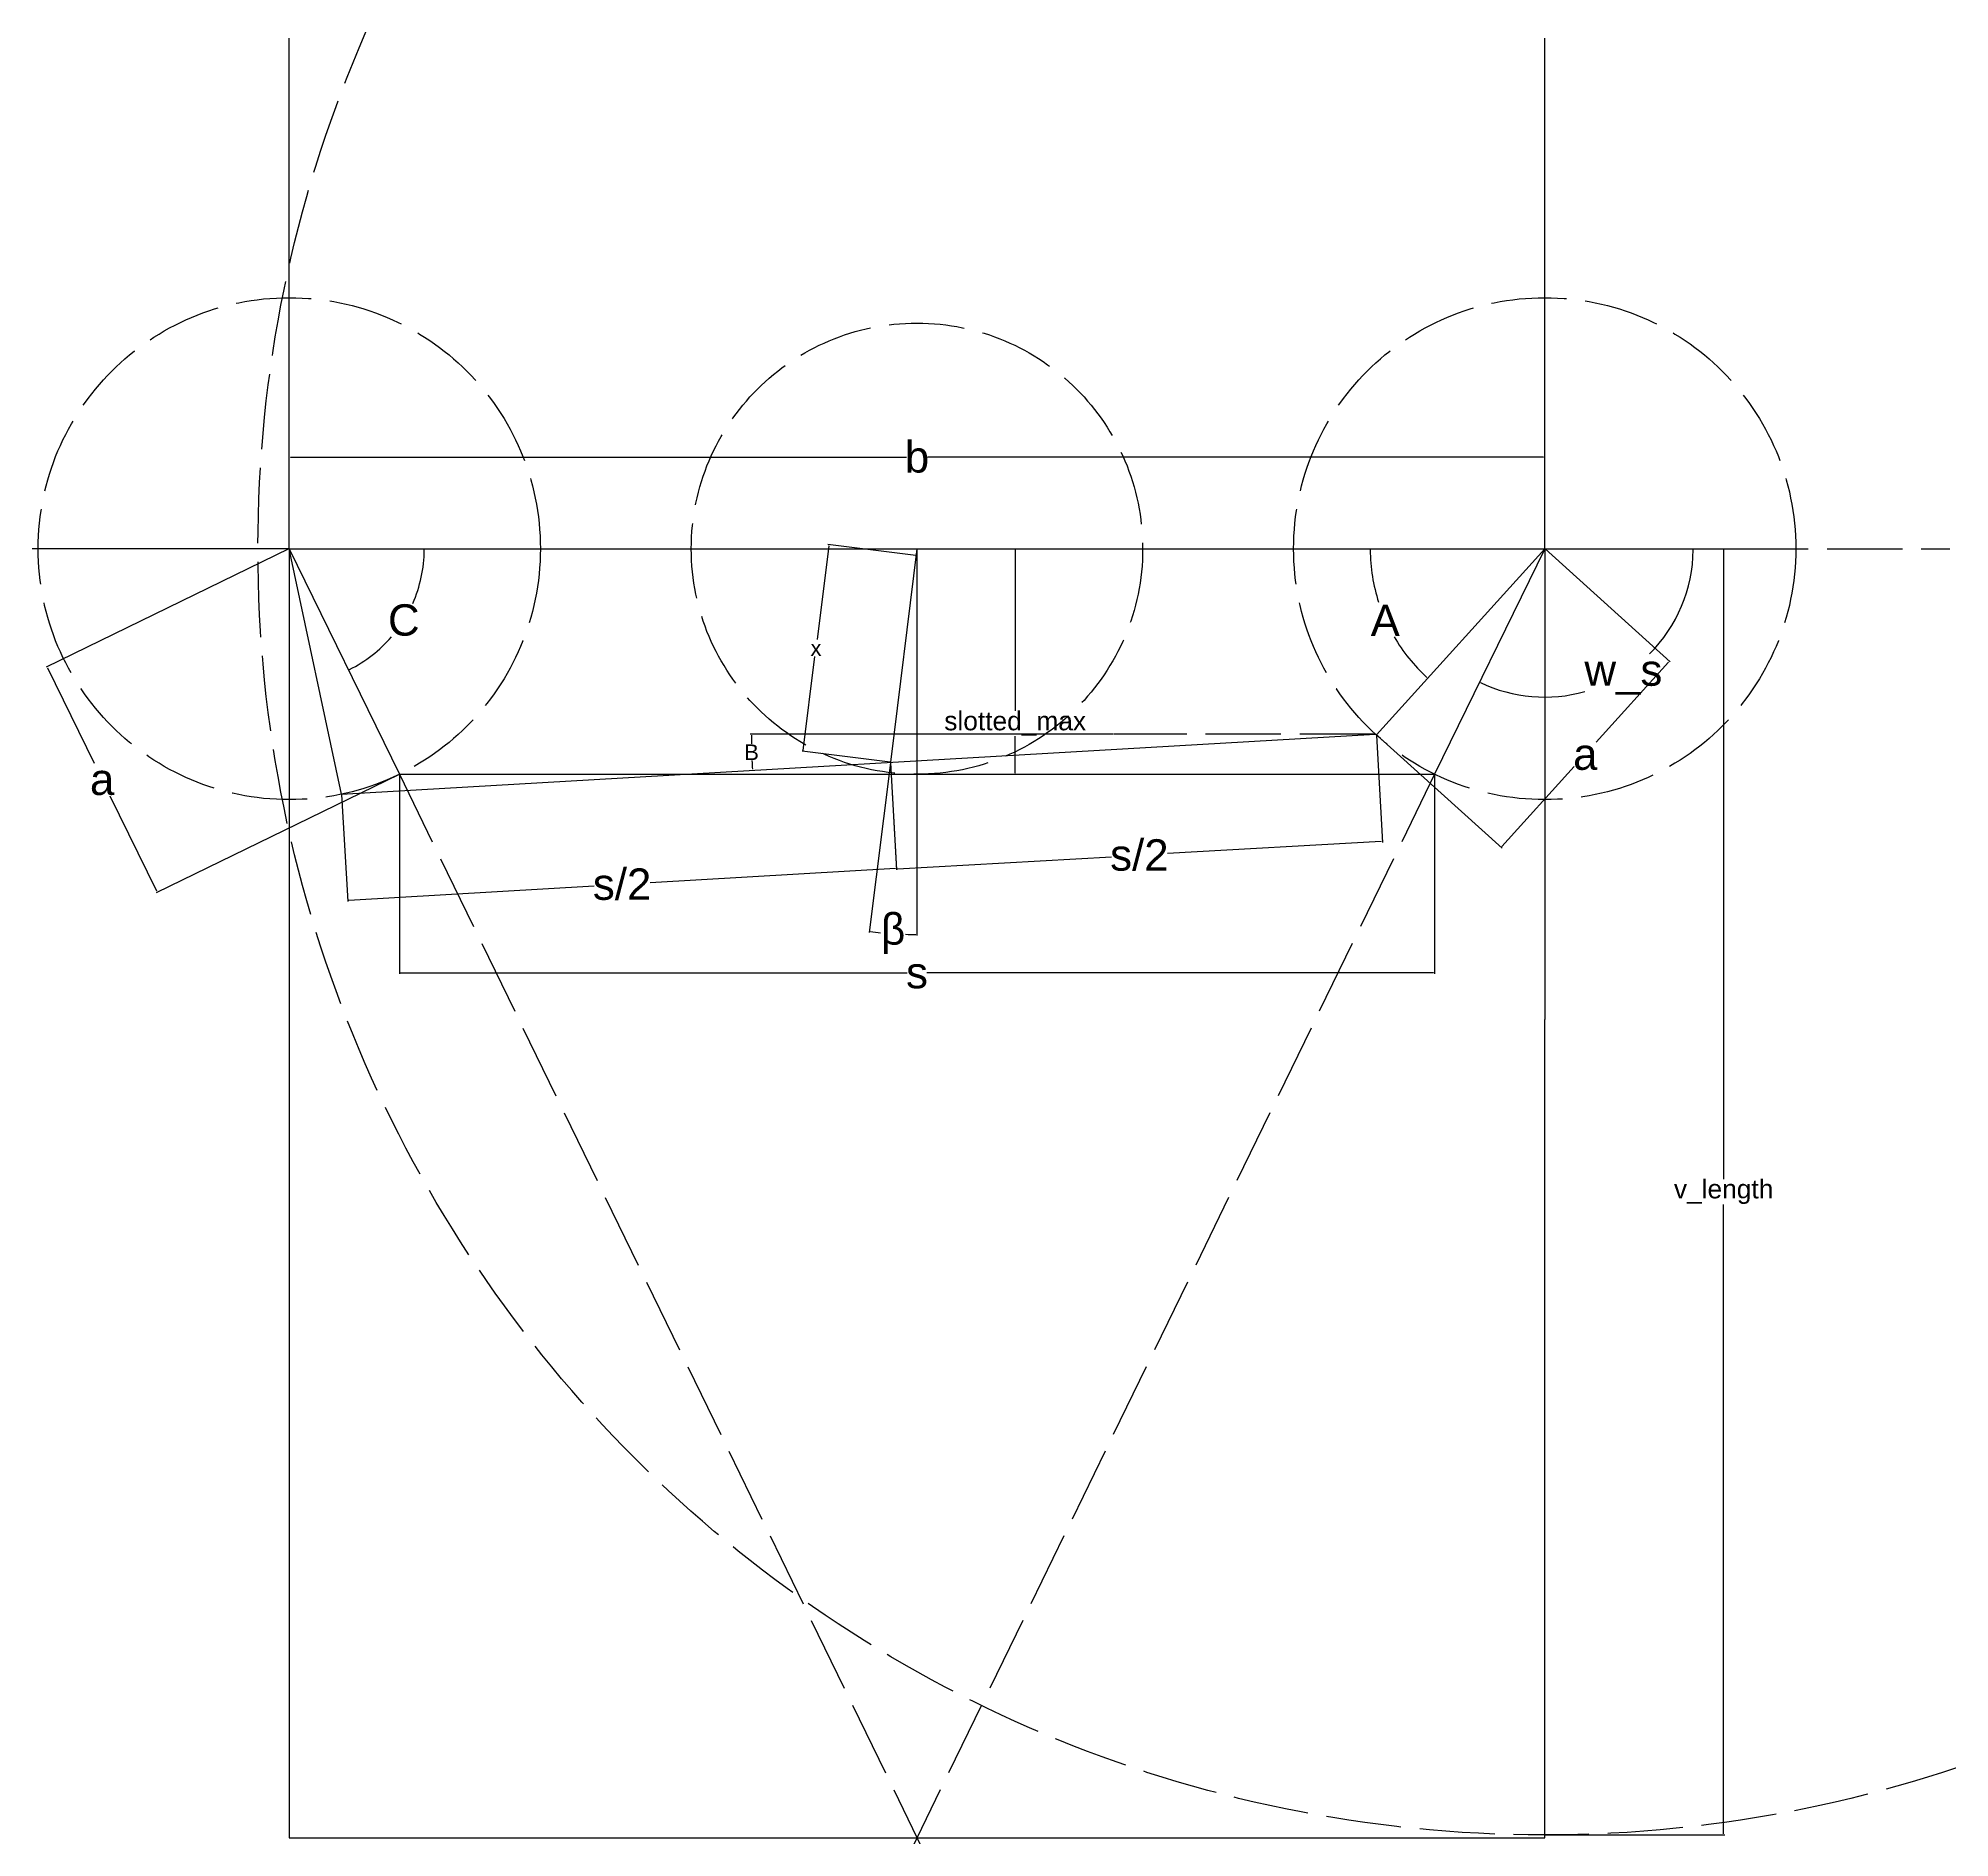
# Model space of a CAD drawing. Header units: inches. Extents: x -91 to 405, y -306 to 205.
# Drawn here: x -40 to 264.5, y -205.4 to 81.4 of the extents above; entities that cross this region are included whole.
import ezdxf

# ---------------------------------------------------------------- set-up
doc = ezdxf.new("R2010")
doc.units = ezdxf.units.IN
doc.header["$MEASUREMENT"] = 0
doc.linetypes.add('ACAD_ISO02W100', pattern=[15, 12, -3])
doc.layers.get('0').update_dxf_attribs({"color": 5})
doc.layers.add('dim', color=3, linetype='Continuous')
doc.layers.add('Layer1', color=7, linetype='ACAD_ISO02W100')
doc.layers.add('Layer2', color=4, linetype='Continuous', plot=False)
doc.layers.add('Layer3', color=10, linetype='Continuous', plot=False)
doc.styles.get("Standard").update_dxf_attribs({"font": 'arial.ttf'})
doc.dimstyles.get("Standard").update_dxf_attribs({"dimtxt": 0.18, "dimasz": 0.18, "dimexe": 0.18, "dimexo": 0.0625, "dimgap": 0.09, "dimtad": 0, "dimtih": 1, "dimtoh": 1, "dimdec": 4, "dimzin": 0, "dimdsep": 46, "dimtxsty": 'Standard', "dimcen": 0.09, "dimadec": 0, "dimazin": 0, "dimtfac": 1, "dimtdec": 4, "dimtofl": 0, "dimtmove": 0, "dimatfit": 3, "dimfxl": 1, "dimtolj": 1, "dimtzin": 0, "dimarcsym": 0})

# ---------------------------------------------------------------- blocks, each defined once
blk = doc.blocks.new('*D2')
at = {"layer": 'Defpoints', "color": 0, "transparency": 16777216}
for p in [(200, 14.6), (0, 0), (200, 0)]:
    blk.add_point(p, dxfattribs=at)
at = {"layer": 'Layer2', "color": 0, "lineweight": -2, "transparency": 16777216}
for p, q in [((0, 0.06), (0, 14.78)), ((0.18, 14.6), (98.34, 14.6)), ((199.82, 14.6), (101.66, 14.6)), ((200, 0.06), (200, 14.78))]:
    blk.add_line(p, q, dxfattribs=at)
at = {"layer": 'Layer2', "color": 0, "transparency": 16777216}
for points in [[(0.18, 14.63), (0.18, 14.57), (0, 14.6)], [(199.82, 14.63), (199.82, 14.57), (200, 14.6)]]:
    blk.add_solid(points, dxfattribs=at)
at = {"layer": 'Layer2', "color": 0, "transparency": 16777216, "insert": (100, 14.6), "char_height": 0.18, "attachment_point": 5}
blk.add_mtext('\\A1;{\\H27.77778x;b}', dxfattribs=at)
blk = doc.blocks.new('*D3')
at = {"layer": 'Defpoints', "color": 0, "transparency": 16777216}
for p in [(0, 0), (17.53, -35.95), (-21.05, -54.77)]:
    blk.add_point(p, dxfattribs=at)
at = {"layer": 'Layer2', "color": 0, "lineweight": -2, "transparency": 16777216}
for p, q in [((-0.06, -0.03), (-38.75, -18.9)), ((-38.5, -18.98), (-31.1, -34.16)), ((17.48, -35.98), (-21.21, -54.85)), ((-21.13, -54.61), (-28.53, -39.43))]:
    blk.add_line(p, q, dxfattribs=at)
at = {"layer": 'Layer2', "color": 0, "transparency": 16777216}
for points in [[(-38.48, -18.97), (-38.53, -18.99), (-38.58, -18.82)], [(-21.1, -54.6), (-21.15, -54.62), (-21.05, -54.77)]]:
    blk.add_solid(points, dxfattribs=at)
at = {"layer": 'Layer2', "color": 0, "transparency": 16777216, "insert": (-29.82, -36.79), "char_height": 0.18, "attachment_point": 5}
blk.add_mtext('\\A1;{\\H27.77778x;a}', dxfattribs=at)
blk = doc.blocks.new('*D5')
at = {"layer": 'Defpoints', "color": 0, "transparency": 16777216}
for p in [(200, 0), (200, 0), (264.53, 0), (205.19, -23.09), (182.47, -35.95)]:
    blk.add_point(p, dxfattribs=at)
at = {"layer": 'Layer2', "color": 0, "lineweight": -2, "transparency": 16777216}
for start, end in [(314.8246, 359.5642), (244.4358, 285.6513)]:
    blk.add_arc((200, 0), 23.66, start, end, dxfattribs=at)
at = {"layer": 'Layer2', "color": 0, "transparency": 16777216}
for points in [[(223.63, -0.18), (223.69, -0.18), (223.66, 0)], [(189.78, -21.37), (189.8, -21.32), (189.63, -21.27)]]:
    blk.add_solid(points, dxfattribs=at)
at = {"layer": 'Layer2', "color": 0, "transparency": 16777216, "insert": (212.54, -20.07), "char_height": 0.18, "attachment_point": 5}
blk.add_mtext('\\A1;{\\H27.77778x;w_s}', dxfattribs=at)
blk = doc.blocks.new('*D8')
at = {"layer": 'Defpoints', "color": 0, "transparency": 16777216}
for p in [(17.53, -35.95), (182.47, -35.95), (182.47, -67.6)]:
    blk.add_point(p, dxfattribs=at)
at = {"layer": 'Layer2', "color": 0, "lineweight": -2, "transparency": 16777216}
for p, q in [((17.53, -36.01), (17.53, -67.78)), ((182.47, -36.01), (182.47, -67.78)), ((17.71, -67.6), (98.41, -67.6)), ((182.29, -67.6), (101.59, -67.6))]:
    blk.add_line(p, q, dxfattribs=at)
at = {"layer": 'Layer2', "color": 0, "transparency": 16777216}
for points in [[(17.71, -67.57), (17.71, -67.63), (17.53, -67.6)], [(182.29, -67.57), (182.29, -67.63), (182.47, -67.6)]]:
    blk.add_solid(points, dxfattribs=at)
at = {"layer": 'Layer2', "color": 0, "transparency": 16777216, "insert": (100, -67.6), "char_height": 0.18, "attachment_point": 5}
blk.add_mtext('\\A1;{\\H27.77778x;s}', dxfattribs=at)
blk = doc.blocks.new('*D12')
at = {"layer": 'Defpoints', "color": 0, "transparency": 16777216}
for p in [(100, 0), (100, -35.95), (115.64, -35.95)]:
    blk.add_point(p, dxfattribs=at)
at = {"layer": 'Layer2', "color": 0, "lineweight": -2, "transparency": 16777216}
for p, q in [((100.06, 0), (115.82, 0)), ((115.64, -0.18), (115.64, -25.87)), ((115.64, -35.77), (115.64, -29.88)), ((100.06, -35.95), (115.82, -35.95))]:
    blk.add_line(p, q, dxfattribs=at)
at = {"layer": 'Layer2', "color": 0, "transparency": 16777216}
for points in [[(115.61, -0.18), (115.67, -0.18), (115.64, 0)], [(115.61, -35.77), (115.67, -35.77), (115.64, -35.95)]]:
    blk.add_solid(points, dxfattribs=at)
at = {"layer": 'Layer2', "color": 0, "transparency": 16777216, "insert": (115.64, -27.88), "char_height": 0.18, "attachment_point": 5}
blk.add_mtext('\\A1;{\\H16.66667x;slotted_max}', dxfattribs=at)
blk = doc.blocks.new('*D18')
at = {"layer": 'Defpoints', "color": 0, "transparency": 16777216}
for p in [(200, 0), (200, -205), (228.51, -205)]:
    blk.add_point(p, dxfattribs=at)
at = {"layer": 'Layer2', "color": 0, "lineweight": -2, "transparency": 16777216}
for p, q in [((200.06, 0), (228.69, 0)), ((228.51, -0.18), (228.51, -100.47)), ((228.51, -204.82), (228.51, -104.53)), ((200.06, -205), (228.69, -205))]:
    blk.add_line(p, q, dxfattribs=at)
at = {"layer": 'Layer2', "color": 0, "transparency": 16777216}
for points in [[(228.48, -0.18), (228.54, -0.18), (228.51, 0)], [(228.48, -204.82), (228.54, -204.82), (228.51, -205)]]:
    blk.add_solid(points, dxfattribs=at)
at = {"layer": 'Layer2', "color": 0, "transparency": 16777216, "insert": (228.51, -102.5), "char_height": 0.18, "attachment_point": 5}
blk.add_mtext('\\A1;{\\H16.66667x;v_length}', dxfattribs=at)
blk = doc.blocks.new('*D24')
at = {"layer": 'Defpoints', "color": 0, "transparency": 16777216}
for p in [(0, 0), (200, 0), (200, 0), (173.27, -7.65), (173.19, -29.69)]:
    blk.add_point(p, dxfattribs=at)
at = {"layer": 'Layer2', "color": 0, "lineweight": -2, "transparency": 16777216}
for start, end in [(180.371, 197.9124), (210.3104, 227.5521)]:
    blk.add_arc((200, 0), 27.8, start, end, dxfattribs=at)
at = {"layer": 'Layer2', "color": 0, "transparency": 16777216}
for points in [[(172.17, -0.18), (172.23, -0.18), (172.2, 0)], [(181.26, -20.49), (181.22, -20.54), (181.37, -20.63)]]:
    blk.add_solid(points, dxfattribs=at)
at = {"layer": 'Layer2', "color": 0, "transparency": 16777216, "insert": (174.6, -11.29), "char_height": 0.18, "attachment_point": 5}
blk.add_mtext('\\A1;\\P{\\H27.77778x;A}', dxfattribs=at)
blk = doc.blocks.new('*D25')
at = {"layer": 'Defpoints', "color": 0, "transparency": 16777216}
for p in [(131.39, -29.56), (172.97, -29.56), (172.97, -29.56), (73.62, -31.48), (8.31, -39.13)]:
    blk.add_point(p, dxfattribs=at)
at = {"layer": 'Layer2', "color": 0, "lineweight": -2, "transparency": 16777216}
blk.add_line((131.33, -29.56), (73.42, -29.56), dxfattribs=at)
for start, end in [(180.1038, 180.8902), (182.4363, 183.2223)]:
    blk.add_arc((172.97, -29.56), 99.36, start, end, dxfattribs=at)
at = {"layer": 'Layer2', "color": 0, "transparency": 16777216}
for points in [[(73.57, -29.74), (73.63, -29.74), (73.6, -29.56)], [(73.79, -35.14), (73.73, -35.14), (73.77, -35.32)]]:
    blk.add_solid(points, dxfattribs=at)
at = {"layer": 'Layer2', "color": 0, "transparency": 16777216, "insert": (73.65, -32.44), "char_height": 0.18, "attachment_point": 5}
blk.add_mtext('\\A1;{\\H13.88889x;B}', dxfattribs=at)
blk = doc.blocks.new('*D26')
at = {"layer": 'Defpoints', "color": 0, "transparency": 16777216}
for p in [(0, 0), (0, 0), (200, 0), (15.81, -14.57), (17.53, -35.95)]:
    blk.add_point(p, dxfattribs=at)
at = {"layer": 'Layer2', "color": 0, "lineweight": -2, "transparency": 16777216}
for start, end in [(336.0764, 359.5204), (296.4796, 319.1319)]:
    blk.add_arc((0, 0), 21.51, start, end, dxfattribs=at)
at = {"layer": 'Layer2', "color": 0, "transparency": 16777216}
for points in [[(21.47, -0.18), (21.53, -0.18), (21.51, 0)], [(9.6, -19.28), (9.58, -19.22), (9.43, -19.33)]]:
    blk.add_solid(points, dxfattribs=at)
at = {"layer": 'Layer2', "color": 0, "transparency": 16777216, "insert": (18.24, -11.4), "char_height": 0.18, "attachment_point": 5}
blk.add_mtext('\\A1;{\\H27.77778x;C}', dxfattribs=at)
blk = doc.blocks.new('*D27')
at = {"layer": 'Defpoints', "color": 0, "transparency": 16777216}
for p in [(95.76, -34.04), (8.31, -39.13), (96.75, -50.96)]:
    blk.add_point(p, dxfattribs=at)
at = {"layer": 'Layer2', "color": 0, "lineweight": -2, "transparency": 16777216}
for p, q in [((95.77, -34.11), (96.76, -51.14)), ((8.32, -39.19), (9.31, -56.22)), ((96.57, -50.97), (57.48, -53.24)), ((9.48, -56.03), (48.56, -53.76))]:
    blk.add_line(p, q, dxfattribs=at)
at = {"layer": 'Layer2', "color": 0, "transparency": 16777216}
for points in [[(96.56, -50.94), (96.57, -51), (96.75, -50.96)], [(9.47, -56), (9.48, -56.06), (9.3, -56.04)]]:
    blk.add_solid(points, dxfattribs=at)
at = {"layer": 'Layer2', "color": 0, "transparency": 16777216, "insert": (53.02, -53.5), "char_height": 0.18, "attachment_point": 5}
blk.add_mtext('\\A1;{\\H27.77778x;s/2}', dxfattribs=at)
blk = doc.blocks.new('*D28')
at = {"layer": 'Defpoints', "color": 0, "transparency": 16777216}
for p in [(173.19, -29.69), (95.76, -34.04), (174.15, -46.67)]:
    blk.add_point(p, dxfattribs=at)
at = {"layer": 'Layer2', "color": 0, "lineweight": -2, "transparency": 16777216}
for p, q in [((173.2, -29.75), (174.16, -46.85)), ((95.77, -34.11), (96.73, -51.21)), ((173.97, -46.68), (139.89, -48.6)), ((96.9, -51.02), (130.98, -49.1))]:
    blk.add_line(p, q, dxfattribs=at)
at = {"layer": 'Layer2', "color": 0, "transparency": 16777216}
for points in [[(173.97, -46.65), (173.97, -46.71), (174.15, -46.67)], [(96.9, -50.99), (96.9, -51.05), (96.72, -51.03)]]:
    blk.add_solid(points, dxfattribs=at)
at = {"layer": 'Layer2', "color": 0, "transparency": 16777216, "insert": (135.43, -48.85), "char_height": 0.18, "attachment_point": 5}
blk.add_mtext('\\A1;{\\H27.77778x;s/2}', dxfattribs=at)
blk = doc.blocks.new('*D29')
at = {"layer": 'Defpoints', "color": 0, "transparency": 16777216}
for p in [(200, 0), (219.87, -17.94), (173.19, -29.69)]:
    blk.add_point(p, dxfattribs=at)
at = {"layer": 'Layer2', "color": 0, "lineweight": -2, "transparency": 16777216}
for p, q in [((200.05, -0.04), (220, -18.06)), ((219.75, -18.07), (208.22, -30.84)), ((173.24, -29.73), (193.2, -47.75)), ((193.18, -47.49), (204.71, -34.73))]:
    blk.add_line(p, q, dxfattribs=at)
at = {"layer": 'Layer2', "color": 0, "transparency": 16777216}
for points in [[(219.73, -18.05), (219.77, -18.09), (219.87, -17.94)], [(193.16, -47.47), (193.21, -47.51), (193.06, -47.63)]]:
    blk.add_solid(points, dxfattribs=at)
at = {"layer": 'Layer2', "color": 0, "transparency": 16777216, "insert": (206.47, -32.78), "char_height": 0.18, "attachment_point": 5}
blk.add_mtext('\\A1;{\\H27.77778x;a}', dxfattribs=at)
blk = doc.blocks.new('*D30')
at = {"layer": 'Defpoints', "color": 0, "transparency": 16777216}
for p in [(85.96, 0.63), (99.86, -1.1), (95.76, -34.04)]:
    blk.add_point(p, dxfattribs=at)
at = {"layer": 'Layer2', "color": 0, "lineweight": -2, "transparency": 16777216}
for p, q in [((85.94, 0.45), (84.08, -14.5)), ((99.8, -1.09), (85.78, 0.65)), ((81.88, -32.14), (83.74, -17.18)), ((95.7, -34.04), (81.68, -32.29))]:
    blk.add_line(p, q, dxfattribs=at)
at = {"layer": 'Layer2', "color": 0, "transparency": 16777216}
for points in [[(85.91, 0.46), (85.97, 0.45), (85.96, 0.63)], [(81.85, -32.13), (81.91, -32.14), (81.86, -32.31)]]:
    blk.add_solid(points, dxfattribs=at)
at = {"layer": 'Layer2', "color": 0, "transparency": 16777216, "insert": (83.91, -15.84), "char_height": 0.18, "attachment_point": 5}
blk.add_mtext('\\A1;{\\H13.88889x;x}', dxfattribs=at)
blk = doc.blocks.new('*D31')
at = {"layer": 'Defpoints', "color": 0, "transparency": 16777216}
for p in [(100, 0), (100, 0), (95.76, -34.04), (100, -35.95), (94.93, -61.27)]:
    blk.add_point(p, dxfattribs=at)
at = {"layer": 'Layer2', "color": 0, "lineweight": -2, "transparency": 16777216}
for p, q in [((95.76, -34.11), (92.38, -61.19)), ((100, -36.01), (100, -61.66))]:
    blk.add_line(p, q, dxfattribs=at)
for start, end in [(263.0732, 264.5879), (268.3138, 269.8322)]:
    blk.add_arc((100, 0), 61.48, start, end, dxfattribs=at)
at = {"layer": 'Layer2', "color": 0, "transparency": 16777216}
for points in [[(92.58, -61.06), (92.59, -61), (92.41, -61.01)], [(99.82, -61.45), (99.82, -61.51), (100, -61.48)]]:
    blk.add_solid(points, dxfattribs=at)
at = {"layer": 'Layer2', "color": 0, "transparency": 16777216, "insert": (96.2, -61.36), "char_height": 0.18, "width": 1.0914, "attachment_point": 5}
blk.add_mtext('\\A1;{\\Fgreekc|c0;\\H27.77778x;b}', dxfattribs=at)

msp = doc.modelspace()

# ---------------------------------------------------------------- linework, layer by layer
for p, q in [((0, 0), (-30, 0)), ((0, 0), (200, 0)), ((0, 0), (17.53485, -35.95176)), ((100, 0), (100, -35.95176)), ((200, 0), (182.46515, -35.95176)), ((200, 0), (230, 0)), ((17.53485, -35.95176), (182.46515, -35.95176))]:
    msp.add_line(p, q)
at = {"layer": 'dim'}
for p, q in [((8.31382, -39.12647), (0, 0)), ((100, 0), (95.76286, -34.04416)), ((200, 0), (173.1949, -29.68984)), ((8.31382, -39.12647), (172.96629, -29.5573))]:
    msp.add_line(p, q, dxfattribs=at)
at = {"layer": 'Layer1'}
for p, q in [((0, 0), (-90.69539, 0)), ((200, 0), (264.53465, 0)), ((172.96629, -29.5573), (131.39183, -29.5573)), ((17.53485, -35.95176), (148.78447, -305.71747)), ((182.46515, -35.95176), (51.21553, -305.71747))]:
    msp.add_line(p, q, dxfattribs=at)
for centre, radius in [((200, 0), 205), ((0, 0), 40), ((200, 0), 40), ((100, 0), 35.95176)]:
    msp.add_circle(centre, radius, dxfattribs=at)
at = {"layer": 'Layer2'}
msp.add_line((200, 0), (232.26732, 0), dxfattribs=at)
at = {"layer": 'Layer3'}
for p, q in [((0, 0), (0, 81.35169)), ((200, 0), (200, 81.35169)), ((0, 0), (0, -75.04636)), ((200, 0), (200, -75.04636)), ((0, -75.04636), (0, -205.44764)), ((200, -205.44764), (200, -75.04636)), ((0, -205.44764), (200, -205.44764))]:
    msp.add_line(p, q, dxfattribs=at)

# ---------------------------------------------------------------- dimensions: what is measured, and where the dimension line sits
at = {"layer": 'Layer2'}
dim = msp.add_linear_dim(base=(200, 14.59901), p1=(0, 0), p2=(200, 0), text='{\\H27.77778x;b}', dimstyle='Standard', dxfattribs=at)
dim.commit()
dim.dimension.update_dxf_attribs({"geometry": '*D2', "text_midpoint": (100, 14.59901), "dimtype": 160})
for p1, p2, distance, text, picture, middle in [((0, 0), (17.53485, -35.95176), -42.92847, '{\\H27.77778x;a}', '*D3', (-29.81643, -36.79448)), ((95.76286, -34.04416), (99.86305, -1.10032), 14.01096, '{\\H13.88889x;x}', '*D30', (83.90927, -15.84178)), ((173.1949, -29.68984), (200, 0), -26.76897, '{\\H27.77778x;a}', '*D29', (206.46661, -32.78354)), ((95.76286, -34.04416), (173.1949, -29.68984), -17.01031, '{\\H27.77778x;s/2}', '*D28', (135.43393, -48.85048)), ((8.31382, -39.12647), (95.76286, -34.04416), -16.94211, '{\\H27.77778x;s/2}', '*D27', (53.02131, -53.49889))]:
    dim = msp.add_aligned_dim(p1=p1, p2=p2, distance=distance, text=text, dimstyle='Standard', dxfattribs=at)
    dim.commit()
    dim.dimension.update_dxf_attribs({"geometry": picture, "text_midpoint": middle})
for base, line1, line2, text, picture, middle in [((173.27358, -7.65074), ((0, 0), (200, 0)), ((200, 0), (173.1949, -29.68984)), '\\P{\\H27.77778x;A}', '*D24', (174.59593, -11.2902)), ((15.81293, -14.57472), ((0, 0), (200, 0)), ((0, 0), (17.53485, -35.95176)), '{\\H27.77778x;C}', '*D26', (18.2374, -11.39599)), ((94.93081, -61.26876), ((100, 0), (100, -35.95176)), ((100, 0), (95.76286, -34.04416)), '{\\Fgreekc|c0;\\H27.77778x;b}', '*D31', (96.19622, -61.36032)), ((205.18897, -23.08788), ((200, 0), (182.46515, -35.95176)), ((200, 0), (264.53465, 0)), '{\\H27.77778x;w_s}', '*D5', (212.5399, -20.06804)), ((73.62216, -31.47992), ((8.31382, -39.12647), (172.96629, -29.5573)), ((172.96629, -29.5573), (131.39183, -29.5573)), '{\\H13.88889x;B}', '*D25', (73.64541, -32.441))]:
    dim = msp.add_angular_dim_2l(base=base, line1=line1, line2=line2, text=text, dimstyle='Standard', dxfattribs=at)
    dim.commit()
    dim.dimension.update_dxf_attribs({"geometry": picture, "text_midpoint": middle})
dim = msp.add_linear_dim(base=(115.63902, -35.95176), p1=(100, 0), p2=(100, -35.95176), angle=90, text='{\\H16.66667x;slotted_max}', dimstyle='Standard', dxfattribs=at)
dim.commit()
dim.dimension.update_dxf_attribs({"geometry": '*D12', "text_midpoint": (115.63902, -27.87704), "dimtype": 160})
dim = msp.add_linear_dim(base=(228.51265, -205), p1=(200, 0), p2=(200, -205), angle=90, text='{\\H16.66667x;v_length}', dimstyle='Standard', dxfattribs=at)
dim.commit()
dim.dimension.update_dxf_attribs({"geometry": '*D18', "text_midpoint": (228.51265, -102.5)})
dim = msp.add_linear_dim(base=(182.46515, -67.59838), p1=(17.53485, -35.95176), p2=(182.46515, -35.95176), text='{\\H27.77778x;s}', dimstyle='Standard', dxfattribs=at)
dim.commit()
dim.dimension.update_dxf_attribs({"geometry": '*D8', "text_midpoint": (100, -67.59838)})

doc.saveas('drawing.dxf')
